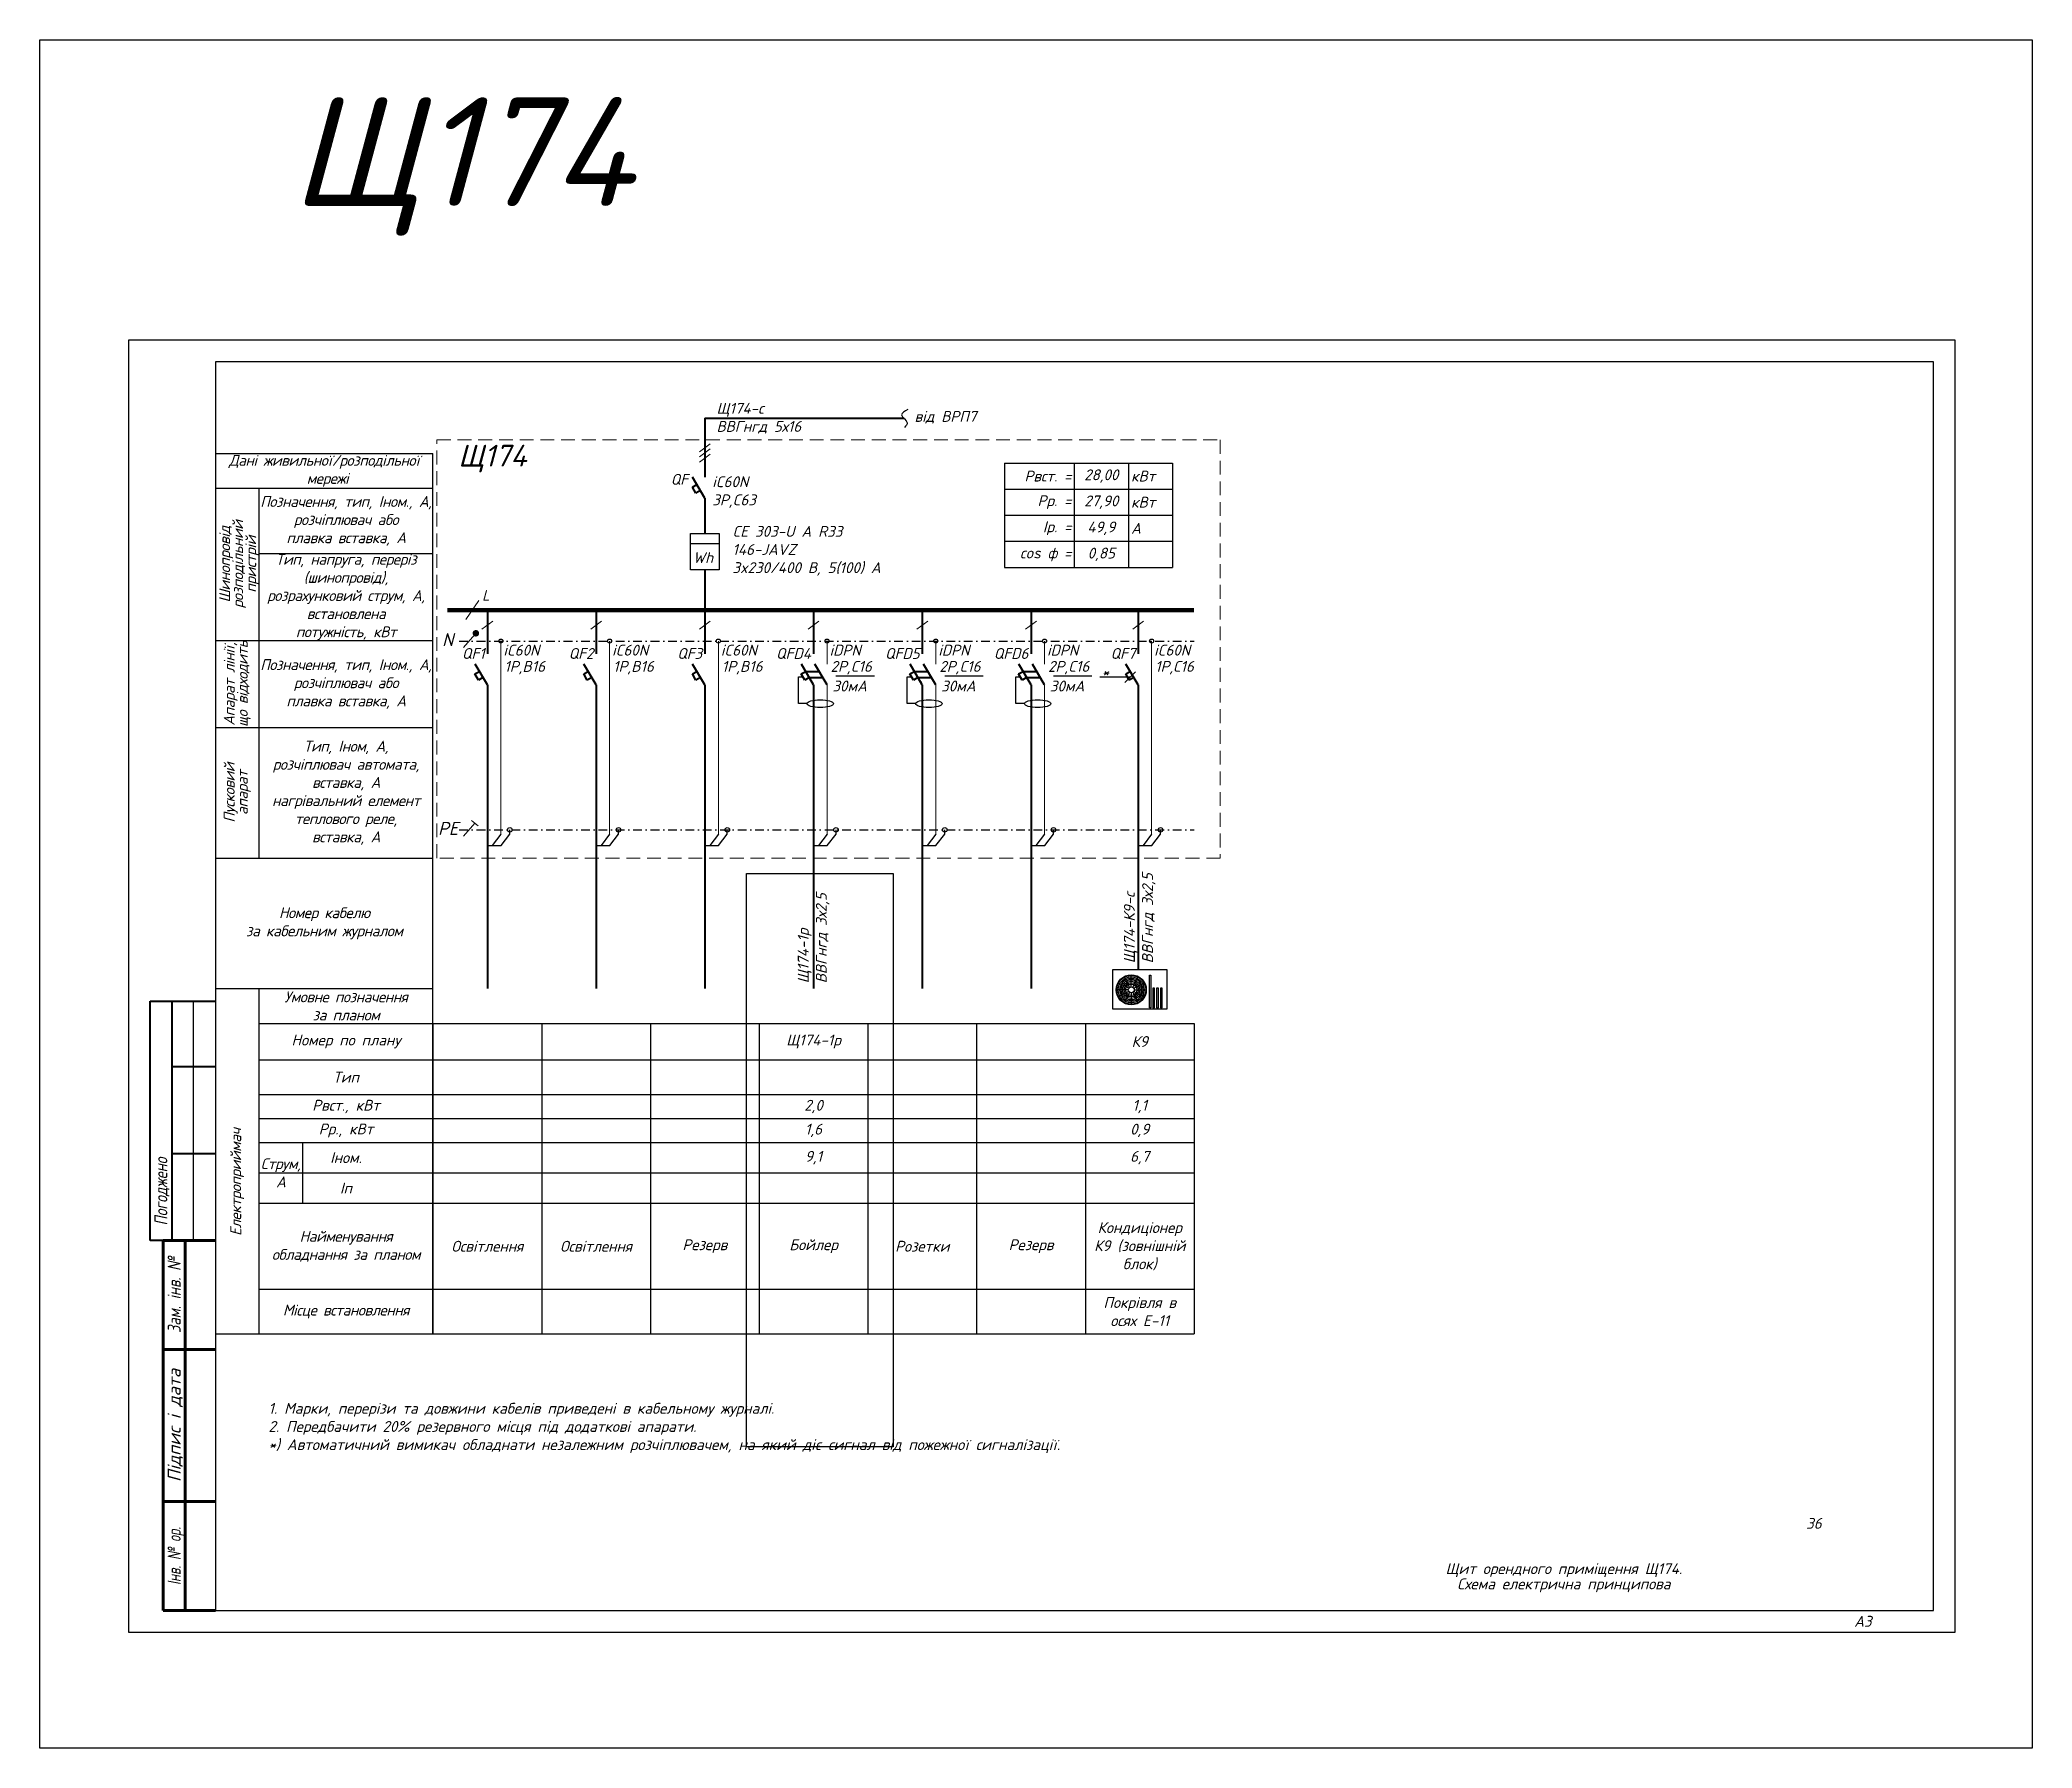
# Model space of a CAD drawing. Header units: millimetres. Extents: x -122434 to 1506205, y -201405 to 386015.
# Drawn here: x 71137 to 116944, y -157317 to -118048 of the extents above; entities that cross this region are included whole.
import ezdxf
from ezdxf.enums import TextEntityAlignment as Align

# ---------------------------------------------------------------- set-up
doc = ezdxf.new("R2010")
doc.units = ezdxf.units.MM
doc.linetypes.add('DASHDOTX2', pattern=[2, 1, -0.5, 0, -0.5])
doc.linetypes.add('DASHED', pattern=[9.525, 6.35, -3.175])
doc.layers.get('Defpoints').update_dxf_attribs({"color": 4})
doc.layers.add('Маркування електро ліній', color=7, linetype='Continuous', lineweight=18)
doc.layers.add('Рамка внешняя', color=4, linetype='Continuous', lineweight=30, plot=False)
doc.layers.add('Схема', color=7, linetype='Continuous')
doc.styles.add('GOST 2.304', font='isocpeui.ttf')
doc.styles.add('ICO', font='isocpeui.ttf')
doc.styles.get("Standard").update_dxf_attribs({"font": 'arial.ttf'})
doc.styles.add('ГОСТ 2.304', font='isocpeui.ttf')
doc.styles.add('СГЕНЕРИР_СТИЛЬ_7', font='isocpeui.ttf')
doc.dimstyles.new('М150', dxfattribs={"dimscale": 1, "dimtxt": 2.5, "dimasz": 2.5, "dimexe": 0, "dimexo": 2.5, "dimgap": 1, "dimtad": 1, "dimlfac": 150, "dimtxsty": 'Standard', "dimblk": 'OBLIQUE', "dimcen": 2.5, "dimadec": 0, "dimazin": 0, "dimtfac": 1, "dimtmove": 0, "dimatfit": 3, "dimldrblk": 'OBLIQUE', "dimfxl": 1, "dimarcsym": 0})

msp = doc.modelspace()

# ---------------------------------------------------------------- texts
at = {"color": 3, "lineweight": 40, "style": 'GOST 2.304'}
msp.add_text('Щ174', height=2500, dxfattribs=at).set_placement((76906, -121869))
at = {"color": 0, "lineweight": 40, "style": 'GOST 2.304'}
for s, height, p in [('Щ174', 500, (80756, -127856)), ('*', 250, (95552, -132707))]:
    msp.add_text(s, height=height, dxfattribs=at).set_placement(p)
at = {"color": 7, "lineweight": 40, "style": 'ГОСТ 2.304'}
msp.add_text('Wh', height=250, dxfattribs=at).set_placement((86154, -130074))
at = {"color": 0, "lineweight": 9, "style": 'ICO'}
for s, height, p in [('L', 243, (81306, -130938)), ('N', 300, (80386, -131987)), ('PE', 300, (80293, -136325))]:
    msp.add_text(s, height=height, dxfattribs=at).set_placement(p)
at = {"linetype": 'Continuous', "char_height": 250, "style": 'ГОСТ 2.304'}
for s, insert, width, attachment_point in [('{\\C7;Щ174-с\\PВВГнгд 5х16}', (86695, -126746), 4000, 4), ('{\\C7;від ВРП7}', (91248, -126724), 4000, 4), ('{\\T0.95;Дані живильної/розподільної\\P мережі}', (77676, -127956), 5000, 5), ('{\\T0.95;Позначення, тип, Iном., А, розчіплювач або \\Pплавка вставка, А}', (78176, -129106), 4000, 5)]:
    msp.add_mtext(s, dxfattribs=dict(at, insert=insert, width=width, attachment_point=attachment_point))
at = {"color": 1, "linetype": 'Continuous', "char_height": 250, "attachment_point": 4, "style": 'ГОСТ 2.304'}
for s, insert, width in [('{\\C7;QF}', (85642, -128151), 562.36), ('{\\C7;iC60N\\P3P,C63}', (86597, -128444), 4000)]:
    msp.add_mtext(s, dxfattribs=dict(at, insert=insert, width=width))
at = {"color": 7, "linetype": 'Continuous', "char_height": 250, "attachment_point": 5, "rotation": 90, "line_spacing_factor": 0.72, "style": 'ГОСТ 2.304'}
for s, insert, width in [('{\\T0.95;Шинопровід\\Pрозподільний \\Pпристрій}', (75721, -130106), 3500), ('{\\T0.95;Апарат лінії, що відходить}', (75676, -132856), 2000), ('{\\T0.95;Пусковий \\Pапарат}', (75676, -135356), 3000), ('{\\T0.95;Електроприймач}', (75676, -144306), 8900)]:
    msp.add_mtext(s, dxfattribs=dict(at, insert=insert, width=width))
at = {"ltscale": 100, "insert": (87061, -129222, 0), "char_height": 250, "attachment_point": 1, "style": 'GOST 2.304'}
msp.add_mtext_dynamic_manual_height_columns('{\\C7;CE 303-U A R33 146-JAVZ\\P3x230/400 В, 5(100) А}', width=3605.05, gutter_width=1250, heights=[0], dxfattribs=at)
at = {"color": 7, "linetype": 'Continuous', "char_height": 250, "attachment_point": 5, "style": 'ГОСТ 2.304'}
for s, insert, width in [('{\\T0.95;Тип, напруга, переріз (шинопровід), розрахунковий струм, А, встановлена \\Pпотужність, кВт}', (78176, -130856), 4000), ('{\\T0.95;Позначення, тип, Iном., А, розчіплювач або \\Pплавка вставка, А}', (78176, -132856), 4000), ('{\\T0.95;Тип, Iном, А,\\Pрозчіплювач автомата,\\Pвставка, А\\Pнагрівальний елемент теплового реле,\\Pвставка, А}', (78176, -135356), 4000), ('{\\T0.95;Номер кабелю \\Pза кабельним журналом}', (77676, -138356), 5000), ('{\\T0.95;Умовне позначення \\Pза планом}', (78176, -140256), 4000), ('{\\T0.95;Струм, А}', (76676, -144092), 1000)]:
    msp.add_mtext(s, dxfattribs=dict(at, insert=insert, width=width))
at = {"color": 7, "linetype": 'Continuous', "char_height": 250, "attachment_point": 4, "rotation": 90, "style": 'ГОСТ 2.304'}
for s, insert, width in [('\\pxt12;{\\C256;Щ174-К9-с\\PВВГнгд 3х2,5}', (96426, -139276), 4000), ('{\\C256;Щ174-1р\\PВВГнгд 3х2,5}', (88926, -139736), 3401.17)]:
    msp.add_mtext(s, dxfattribs=dict(at, insert=insert, width=width))
at = {"lineweight": 15, "insert": (76394, -149381), "char_height": 250, "width": 18839.47, "attachment_point": 1, "style": 'ГОСТ 2.304'}
msp.add_mtext('{\\C7;1. Марки, перерізи та довжини кабелів приведені в кабельному журналі}.\\P{\\C7;2. Передбачити 20% резервного місця під додаткові апарати.\\P*) }Автоматичний вимикач обладнати незалежним розчіплювачем, на який діє сигнал від пожежної сигналізації.', dxfattribs=at)
at = {"linetype": 'Continuous', "lineweight": 25, "char_height": 250, "attachment_point": 5, "line_spacing_factor": 0.84, "style": 'GOST 2.304'}
for s, insert, width in [('{\\C7;36}', (111926, -152150), 1500), ('{\\C7;Щит орендного приміщення Щ174. \\PСхема електрична принципова }', (106176, -153400), 7000)]:
    msp.add_mtext(s, dxfattribs=dict(at, insert=insert, width=width))

# ---------------------------------------------------------------- blocks, each defined once
blk = doc.blocks.new('*T132')
at = {"color": 0, "lineweight": -2, "transparency": 16777216}
for p, q in [((0, 0), (4000, 0)), ((0, 0), (0, -7141)), ((4000, 0), (19000, 0)), ((4000, 0), (4000, -7141)), ((6500, 0), (6500, -6112)), ((9000, 0), (9000, -6112)), ((14000, 0), (14000, -7141)), ((16500, 0), (16500, -7141)), ((19000, 0), (19000, -2737)), ((0, -837), (4000, -837)), ((4000, -837), (21500, -837)), ((11500, -837), (11500, -6112)), ((21500, -837), (21500, -4137)), ((0, -1637), (4000, -1637)), ((4000, -1637), (21500, -1637)), ((0, -2187), (4000, -2187)), ((4000, -2187), (21500, -2187)), ((0, -2737), (4000, -2737)), ((4000, -2737), (21500, -2737)), ((0, -3437), (4000, -3437)), ((4000, -3437), (19000, -3437)), ((19000, -3437), (19000, -7141)), ((0, -4137), (4000, -4137)), ((4000, -4137), (21500, -4137)), ((0, -6112), (4000, -6112)), ((4000, -6112), (21500, -6112)), ((21500, -6112), (21500, -7141)), ((0, -7141), (4000, -7141)), ((14000, -7141), (21500, -7141))]:
    blk.add_line(p, q, dxfattribs=at)
at = {"color": 0, "linetype": 'ByBlock', "lineweight": -2, "transparency": 16777216}
for p, q in [((11500, 0), (11500, -837)), ((19000, 0), (21500, 0)), ((21500, 0), (21500, -837)), ((19000, -2737), (19000, -3437)), ((19000, -3437), (21500, -3437)), ((21500, -4137), (21500, -6112)), ((6500, -6112), (6500, -7141)), ((9000, -6112), (9000, -7141)), ((11500, -6112), (11500, -7141)), ((4000, -7141), (14000, -7141))]:
    blk.add_line(p, q, dxfattribs=at)
at = {"color": 0, "transparency": 16777216, "char_height": 250, "attachment_point": 5}
for s, insert, width, style in [('Номер по плану', (2000, -418), 3880, 'GOST 2.304'), ('Щ174-1р', (12750, -418), 2380, 'GOST 2.304'), ('К9', (20250, -418), 2380, 'ГОСТ 2.304'), ('Тип', (2000, -1237), 3880, 'GOST 2.304'), ('Рвст., кВт', (2000, -1912), 3880, 'GOST 2.304'), ('2,0', (12750, -1912), 2380, 'ГОСТ 2.304'), ('1,1', (20250, -1912), 2380, 'ГОСТ 2.304'), ('Рр., кВт', (2000, -2462), 3880, 'GOST 2.304'), ('1,6', (12750, -2462), 2380, 'GOST 2.304'), ('0,9', (20250, -2462), 2380, 'ГОСТ 2.304'), ('Іном.', (2000, -3087), 3880, 'GOST 2.304'), ('9,1', (12750, -3087), 2380, 'ГОСТ 2.304'), ('6,7', (20250, -3087), 2380, 'ГОСТ 2.304'), ('Іп', (2000, -3787), 3880, 'GOST 2.304'), ('Кондиціонер К9 (зовнішній блок)', (20250, -5124), 2380, 'ГОСТ 2.304'), ('{\\T0.95;\\C7;Найменування обладнання за планом}', (2000, -5124), 3880, 'GOST 2.304'), ('Освітлення', (5250, -5124), 2380, 'GOST 2.304'), ('Освітлення', (7750, -5124), 2380, 'GOST 2.304'), ('Резерв', (10250, -5124), 2380, 'GOST 2.304'), ('Бойлер', (12750, -5124), 2380, 'GOST 2.304'), ('Розетки', (15250, -5124), 2380, 'GOST 2.304'), ('Резерв', (17750, -5124), 2380, 'GOST 2.304'), ('Покрівля в осях Е-11', (20250, -6626), 2380, 'ГОСТ 2.304'), ('{\\T0.95;\\C7;Місце встановлення}', (2000, -6626), 3880, 'GOST 2.304')]:
    blk.add_mtext(s, dxfattribs=dict(at, insert=insert, width=width, style=style))
blk = doc.blocks.new('*U161')
at = {"color": 0, "lineweight": 40}
for p, q in [((0, 0), (0, -1005)), ((0, -1720), (-280, -1240)), ((-284, -1468), (-180, -1408)), ((-204, -1607), (-284, -1468)), ((-100, -1547), (-204, -1607))]:
    blk.add_line(p, q, dxfattribs=at)
at = {"color": 0, "lineweight": 13}
blk.add_line((-124, -441), (124, -256), dxfattribs=at)
at = {"color": 0, "lineweight": 9}
for p, q in [((311, -711), (311, -1240)), ((311, -1240), (311, -1720)), ((311, -2461), (311, -1720)), ((311, -2941), (311, -2461)), ((311, -5151), (311, -2941))]:
    blk.add_line(p, q, dxfattribs=at)
at = {"lineweight": 40}
for p, q in [((0, -1720), (0, -2226)), ((0, -2226), (0, -2941)), ((0, -2941), (0, -4529))]:
    blk.add_line(p, q, dxfattribs=at)
at = {"color": 0}
blk.add_circle((311, -711), 46.3, dxfattribs=at)
at = {"color": 0, "lineweight": 40}
blk.add_point((-37, -1659), dxfattribs=at)
at = {"style": 'ГОСТ 2.304'}
blk.add_attdef('QF', text='', height=250, dxfattribs=at).set_placement((-61, -997), align=Align.MIDDLE_RIGHT)
at = {"lineweight": 50, "style": 'ГОСТ 2.304'}
for tag, p in [('ТYPE', (369, -1046)), ('CURRENT', (391, -1419))]:
    blk.add_attdef(tag, p, '', height=250, dxfattribs=at)
blk = doc.blocks.new('*U159')
at = {"color": 0, "lineweight": 40}
for p, q in [((0, 0), (0, -1005)), ((0, -1720), (-280, -1240)), ((311, -1720), (31, -1240)), ((-284, -1468), (-180, -1408)), ((-204, -1607), (-284, -1468)), ((-100, -1547), (-204, -1607)), ((-181, -1409), (130, -1409)), ((-100, -1547), (210, -1547))]:
    blk.add_line(p, q, dxfattribs=at)
at = {"color": 0, "lineweight": 13}
blk.add_line((-124, -441), (124, -256), dxfattribs=at)
at = {"color": 0, "lineweight": 9}
for p, q in [((311, -711), (311, -1240)), ((311, -2461), (311, -1720)), ((311, -2941), (311, -2461)), ((311, -5151), (311, -2941))]:
    blk.add_line(p, q, dxfattribs=at)
at = {"lineweight": 40}
for p, q in [((0, -1720), (0, -2226)), ((0, -2226), (0, -2941)), ((0, -2941), (0, -4529))]:
    blk.add_line(p, q, dxfattribs=at)
blk.add_line((516, -1512), (1402, -1512))
at = {"color": 0}
blk.add_lwpolyline([(-151, -2149), (-346, -2149), (-346, -1537), (-244, -1537)], dxfattribs=at)
blk.add_circle((311, -711), 46.3, dxfattribs=at)
blk.add_ellipse((153, -2149), major_axis=(-304, 0), ratio=0.29336, dxfattribs=at)
at = {"color": 0, "lineweight": 40}
blk.add_point((-37, -1659), dxfattribs=at)
at = {"style": 'ГОСТ 2.304'}
blk.add_attdef('QF', text='', height=250, dxfattribs=at).set_placement((-61, -997), align=Align.MIDDLE_RIGHT)
at = {"lineweight": 50, "style": 'ГОСТ 2.304'}
for tag, p in [('ТYPE', (369, -1046)), ('CURRENT', (391, -1419)), ('D_CURRENT', (432, -1871))]:
    blk.add_attdef(tag, p, '', height=250, dxfattribs=at)
blk = doc.blocks.new('*U129')
at = {"lineweight": 40}
for p, q in [((4.94, 90), (4.94, 145)), ((4.94, 145), (19.94, 145)), ((9.94, 145), (9.94, 90)), ((9.94, 130), (19.94, 130)), ((9.94, 110), (19.94, 110)), ((19.94, 90), (4.94, 90))]:
    blk.add_line(p, q, dxfattribs=at)
at = {"lineweight": 25}
blk.add_line((14.94, 90), (14.94, 145), dxfattribs=at)
at = {"linetype": 'Continuous', "lineweight": 60}
for p, q in [((8, 5), (8, 90)), ((8, 90), (20, 90)), ((13, 5), (13, 90)), ((8, 65), (20, 65)), ((8, 30), (20, 30)), ((20, 5), (8, 5))]:
    blk.add_line(p, q, dxfattribs=at)
at = {"lineweight": 30, "ltscale": 100}
blk.add_lwpolyline([(20, 5), (415, 5), (415, 292), (20, 292)], close=True, dxfattribs=at)
at = {"layer": 'Рамка внешняя', "ltscale": 100}
blk.add_lwpolyline([(0, 0), (420, 0), (420, 297), (0, 297)], close=True, dxfattribs=at)
at = {"linetype": 'Continuous', "lineweight": 25, "style": 'СГЕНЕРИР_СТИЛЬ_7'}
for s, width, p in [('Погоджено', 0.8, (7.44, 101.27)), ('Зам. інв. №', 0.8, (10.5, 77.5)), ('Інв. № ор.', 0.7, (10.5, 17.5))]:
    blk.add_text(s, height=3, rotation=90, dxfattribs=dict(at, width=width)).set_placement(p, align=Align.MIDDLE_CENTER)
blk.add_text('Підпис і дата', height=3, rotation=90, dxfattribs=at).set_placement((10.5, 47.5), align=Align.MIDDLE_CENTER)
at = {"layer": 'Схема', "linetype": 'Continuous', "style": 'ГОСТ 2.304'}
blk.add_text('А3', height=2.5, dxfattribs=at).set_placement((396.77, 1.24))
blk = doc.blocks.new('_Oblique')
at = {"color": 0, "linetype": 'ByBlock', "lineweight": -2}
blk.add_line((-0.5, -0.5), (0.5, 0.5), dxfattribs=at)
blk = doc.blocks.new('*T133')
at = {"color": 0, "linetype": 'ByBlock', "lineweight": -2, "transparency": 16777216}
for p, q in [((0, 0), (3860, 0)), ((0, 0), (0, -2400)), ((1600, 0), (1600, -2400)), ((2850, 0), (2850, -2400)), ((3860, 0), (3860, -2400)), ((0, -600), (3860, -600)), ((0, -1200), (3860, -1200)), ((0, -1800), (3860, -1800)), ((0, -2400), (3860, -2400))]:
    blk.add_line(p, q, dxfattribs=at)
at = {"color": 0, "transparency": 16777216, "char_height": 250, "style": 'ГОСТ 2.304'}
for s, insert, width, attachment_point in [('Рвст. =', (1540, -300), 1480, 6), ('28,00', (2225, -300), 1130, 5), ('кВт', (2910, -300), 890, 4), ('Рр. =', (1540, -900), 1480, 6), ('27,90', (2225, -900), 1130, 5), ('кВт', (2910, -900), 890, 4), ('Ір. =', (1540, -1500), 1480, 6), ('49,9', (2225, -1500), 1130, 5), ('А', (2910, -1500), 890, 4), ('сos ф =', (1540, -2100), 1480, 6), ('0,85', (2225, -2100), 1130, 5)]:
    blk.add_mtext(s, dxfattribs=dict(at, insert=insert, width=width, attachment_point=attachment_point))

# ---------------------------------------------------------------- linework, layer by layer
at = {"color": 7, "ltscale": 200}
for p, q in [((75176, -126743), (75176, -147980)), ((76176, -128356), (76176, -131856)), ((76176, -129856), (80176, -129856)), ((75176, -131856), (80176, -131856)), ((76176, -131856), (76176, -133856)), ((75176, -133856), (80176, -133856)), ((76176, -133856), (76176, -136856)), ((75176, -136856), (80176, -136856)), ((75176, -139856), (80176, -139856)), ((76176, -139856), (76176, -147796)), ((76176, -140656), (80176, -140656)), ((77176, -143392), (77176, -144792)), ((75176, -147796), (80176, -147796))]:
    msp.add_line(p, q, dxfattribs=at)
at = {"lineweight": 40, "ltscale": 200}
for p, q in [((86426, -126746), (91006, -126746)), ((86426, -126746), (86426, -128103)), ((81426, -135686), (81426, -139856)), ((83926, -135686), (83926, -139856)), ((86426, -135686), (86426, -139856)), ((88926, -135686), (88926, -139856)), ((91426, -135686), (91426, -139856)), ((93926, -135686), (93926, -139856))]:
    msp.add_line(p, q, dxfattribs=at)
at = {"color": 0, "lineweight": 13, "ltscale": 200}
for p, q in [((86302, -127517), (86551, -127332)), ((86302, -127637), (86551, -127452)), ((86302, -127757), (86551, -127572))]:
    msp.add_line(p, q, dxfattribs=at)
at = {"ltscale": 200}
for p, q in [((75176, -127556), (80176, -127556)), ((80176, -147796), (80176, -127556)), ((75176, -128356), (80176, -128356))]:
    msp.add_line(p, q, dxfattribs=at)
at = {"color": 0, "lineweight": 40, "ltscale": 200}
for p, q in [((86426, -128583), (86146, -128103)), ((86142, -128332), (86246, -128272)), ((86222, -128470), (86142, -128332)), ((86326, -128410), (86222, -128470)), ((86426, -128583), (86426, -129398)), ((86426, -130231), (86426, -131157))]:
    msp.add_line(p, q, dxfattribs=at)
at = {"color": 7, "lineweight": 30, "ltscale": 200}
msp.add_line((86096, -129626), (86756, -129626), dxfattribs=at)
at = {"lineweight": 15, "ltscale": 200}
msp.add_line((81234, -130938), (80928, -131375), dxfattribs=at)
at = {"color": 0, "linetype": 'DASHDOTX2', "ltscale": 200}
for p, q in [((80780, -131868), (97676, -131868)), ((80780, -136207), (97676, -136207))]:
    msp.add_line(p, q, dxfattribs=at)
at = {"lineweight": 40, "ltscale": 300}
msp.add_line((96388, -135686), (96388, -139420), dxfattribs=at)
at = {"color": 0, "ltscale": 200}
for p, q in [((81737, -136308), (81540, -136568)), ((81741, -136568), (81943, -136307)), ((81943, -136307), (81943, -136207)), ((84237, -136308), (84040, -136568)), ((84241, -136568), (84443, -136307)), ((84443, -136307), (84443, -136207)), ((86737, -136308), (86540, -136568)), ((86741, -136568), (86943, -136307)), ((86943, -136307), (86943, -136207)), ((89237, -136308), (89040, -136568)), ((89241, -136568), (89443, -136307)), ((89443, -136307), (89443, -136207)), ((91737, -136308), (91540, -136568)), ((91741, -136568), (91943, -136307)), ((91943, -136307), (91943, -136207)), ((94237, -136308), (94040, -136568)), ((94241, -136568), (94443, -136307)), ((94443, -136307), (94443, -136207)), ((81417, -136568), (81741, -136568)), ((83917, -136568), (84241, -136568)), ((86417, -136568), (86741, -136568)), ((88917, -136568), (89241, -136568)), ((91417, -136568), (91741, -136568)), ((93917, -136568), (94241, -136568))]:
    msp.add_line(p, q, dxfattribs=at)
at = {"color": 0, "ltscale": 300}
for p, q in [((96699, -136308), (96502, -136568)), ((96703, -136568), (96905, -136307)), ((96905, -136307), (96905, -136207)), ((96379, -136568), (96703, -136568))]:
    msp.add_line(p, q, dxfattribs=at)
for p, q in [((96193, -139830), (96070, -139580)), ((96231, -139818), (96231, -139540)), ((96270, -139830), (96393, -139580)), ((96163, -139886), (95885, -139886)), ((96175, -139848), (95925, -139725)), ((96175, -139925), (95925, -140048)), ((96193, -139943), (96070, -140193)), ((96231, -139955), (96231, -140233)), ((96270, -139943), (96393, -140193)), ((96288, -139848), (96538, -139725)), ((96288, -139925), (96538, -140048)), ((96300, -139886), (96578, -139886))]:
    msp.add_line(p, q)
at = {"color": 3}
msp.add_lwpolyline([(71137, -118048), (116944, -118048), (116944, -157317), (71137, -157317)], close=True, dxfattribs=at)
at = {"linetype": 'DASHED', "lineweight": 18, "ltscale": 50}
msp.add_lwpolyline([(80266, -127246), (98275, -127246), (98275, -136856), (80266, -136856)], close=True, dxfattribs=at)
at = {"color": 7, "lineweight": 30, "ltscale": 50}
msp.add_lwpolyline([(86096, -129398), (86756, -129398), (86756, -130231), (86096, -130231)], close=True, dxfattribs=at)
at = {"color": 0, "lineweight": 40, "ltscale": 50, "const_width": 100}
msp.add_lwpolyline([(80509, -131157), (97676, -131157)], dxfattribs=at)
at = {"lineweight": 20, "ltscale": 50}
for points in [[(81136, -131718), (80880, -132018)], [(81133, -136053), (81214, -136117), (81059, -135996)], [(81136, -136056), (80880, -136356)]]:
    msp.add_lwpolyline(points, dxfattribs=at)
at = {"lineweight": 9, "ltscale": 50, "const_width": 75}
msp.add_lwpolyline([(81125, -131690, 1), (81200, -131690, 1)], format="xyb", close=True, dxfattribs=at)
at = {"lineweight": 30}
msp.add_lwpolyline([(95805, -139420), (97047, -139420), (97047, -140333), (95805, -140333)], close=True, dxfattribs=at)
for points in [[(96648, -139550), (96681, -139550), (96681, -140299), (96648, -140299)], [(96727, -140299), (96768, -140299), (96768, -139845), (96727, -139845)], [(96814, -140299), (96856, -140299), (96856, -139845), (96814, -139845)], [(96902, -140299), (96943, -140299), (96943, -139845), (96902, -139845)]]:
    msp.add_lwpolyline(points, close=True)
at = {"color": 0}
for centre in [(81943, -136207), (84443, -136207), (86943, -136207), (89443, -136207), (91943, -136207), (94443, -136207), (96905, -136207, 0)]:
    msp.add_circle(centre, 51.8, dxfattribs=at)
for radius in [346, 332, 298, 264, 231, 197, 164, 130, 68.3]:
    msp.add_circle((96231, -139886), radius)
msp.add_spline([(91095, -126547), (90952, -126670), (91079, -126850), (91016, -126957)], degree=3)
at = {"layer": 'Defpoints'}
msp.add_lwpolyline([(87387, -137210), (90755, -137210), (90755, -150392), (87387, -150392)], close=True, dxfattribs=at)

# ---------------------------------------------------------------- block references
at = {"xscale": 100, "yscale": 100, "zscale": 100}
msp.add_blockref('*U129', (73176, -154650), dxfattribs=at)
for name, p in [('*T133', (93317, -127776)), ('*T132', (76176, -140656))]:
    msp.add_blockref(name, p)
at = {"lineweight": 50}
for name, p, values in [('*U161', (81426, -131157), {'QF': 'QF1', 'ТYPE': 'iC60N', 'CURRENT': '1P,B16'}), ('*U161', (83926, -131157), {'QF': 'QF2', 'ТYPE': 'iC60N', 'CURRENT': '1P,B16'}), ('*U161', (86426, -131157), {'QF': 'QF3', 'ТYPE': 'iC60N', 'CURRENT': '1P,B16'}), ('*U159', (88926, -131157), {'QF': 'QFD4', 'ТYPE': 'iDPN', 'CURRENT': '2P,C16', 'D_CURRENT': '30мА'}), ('*U161', (96388, -131157), {'QF': 'QF7', 'ТYPE': 'iC60N', 'CURRENT': '1P,С16'})]:
    msp.add_blockref(name, p, dxfattribs=at).add_auto_attribs(values)
for p, values in [((91426, -131157), {'QF': 'QFD5', 'ТYPE': 'iDPN', 'CURRENT': '2P,C16', 'D_CURRENT': '30мА'}), ((93926, -131157), {'QF': 'QFD6', 'ТYPE': 'iDPN', 'CURRENT': '2P,C16', 'D_CURRENT': '30мА'})]:
    msp.add_blockref('*U159', p).add_auto_attribs(values)

msp.set_redraw_order([(e.dxf.handle, doc.entitydb.next_handle()) for e in msp.query("TEXT MTEXT ATTDEF DIMENSION ARC_DIMENSION")])  # texts and dimensions are drawn at this point

# ---------------------------------------------------------------- leaders
at = {"layer": 'Маркування електро ліній'}
msp.add_leader([(96205, -132698), (95509, -132698)], dimstyle='М150', override={"dimasz": 250, "dimtad": 0}, dxfattribs=at)

doc.saveas('drawing.dxf')
